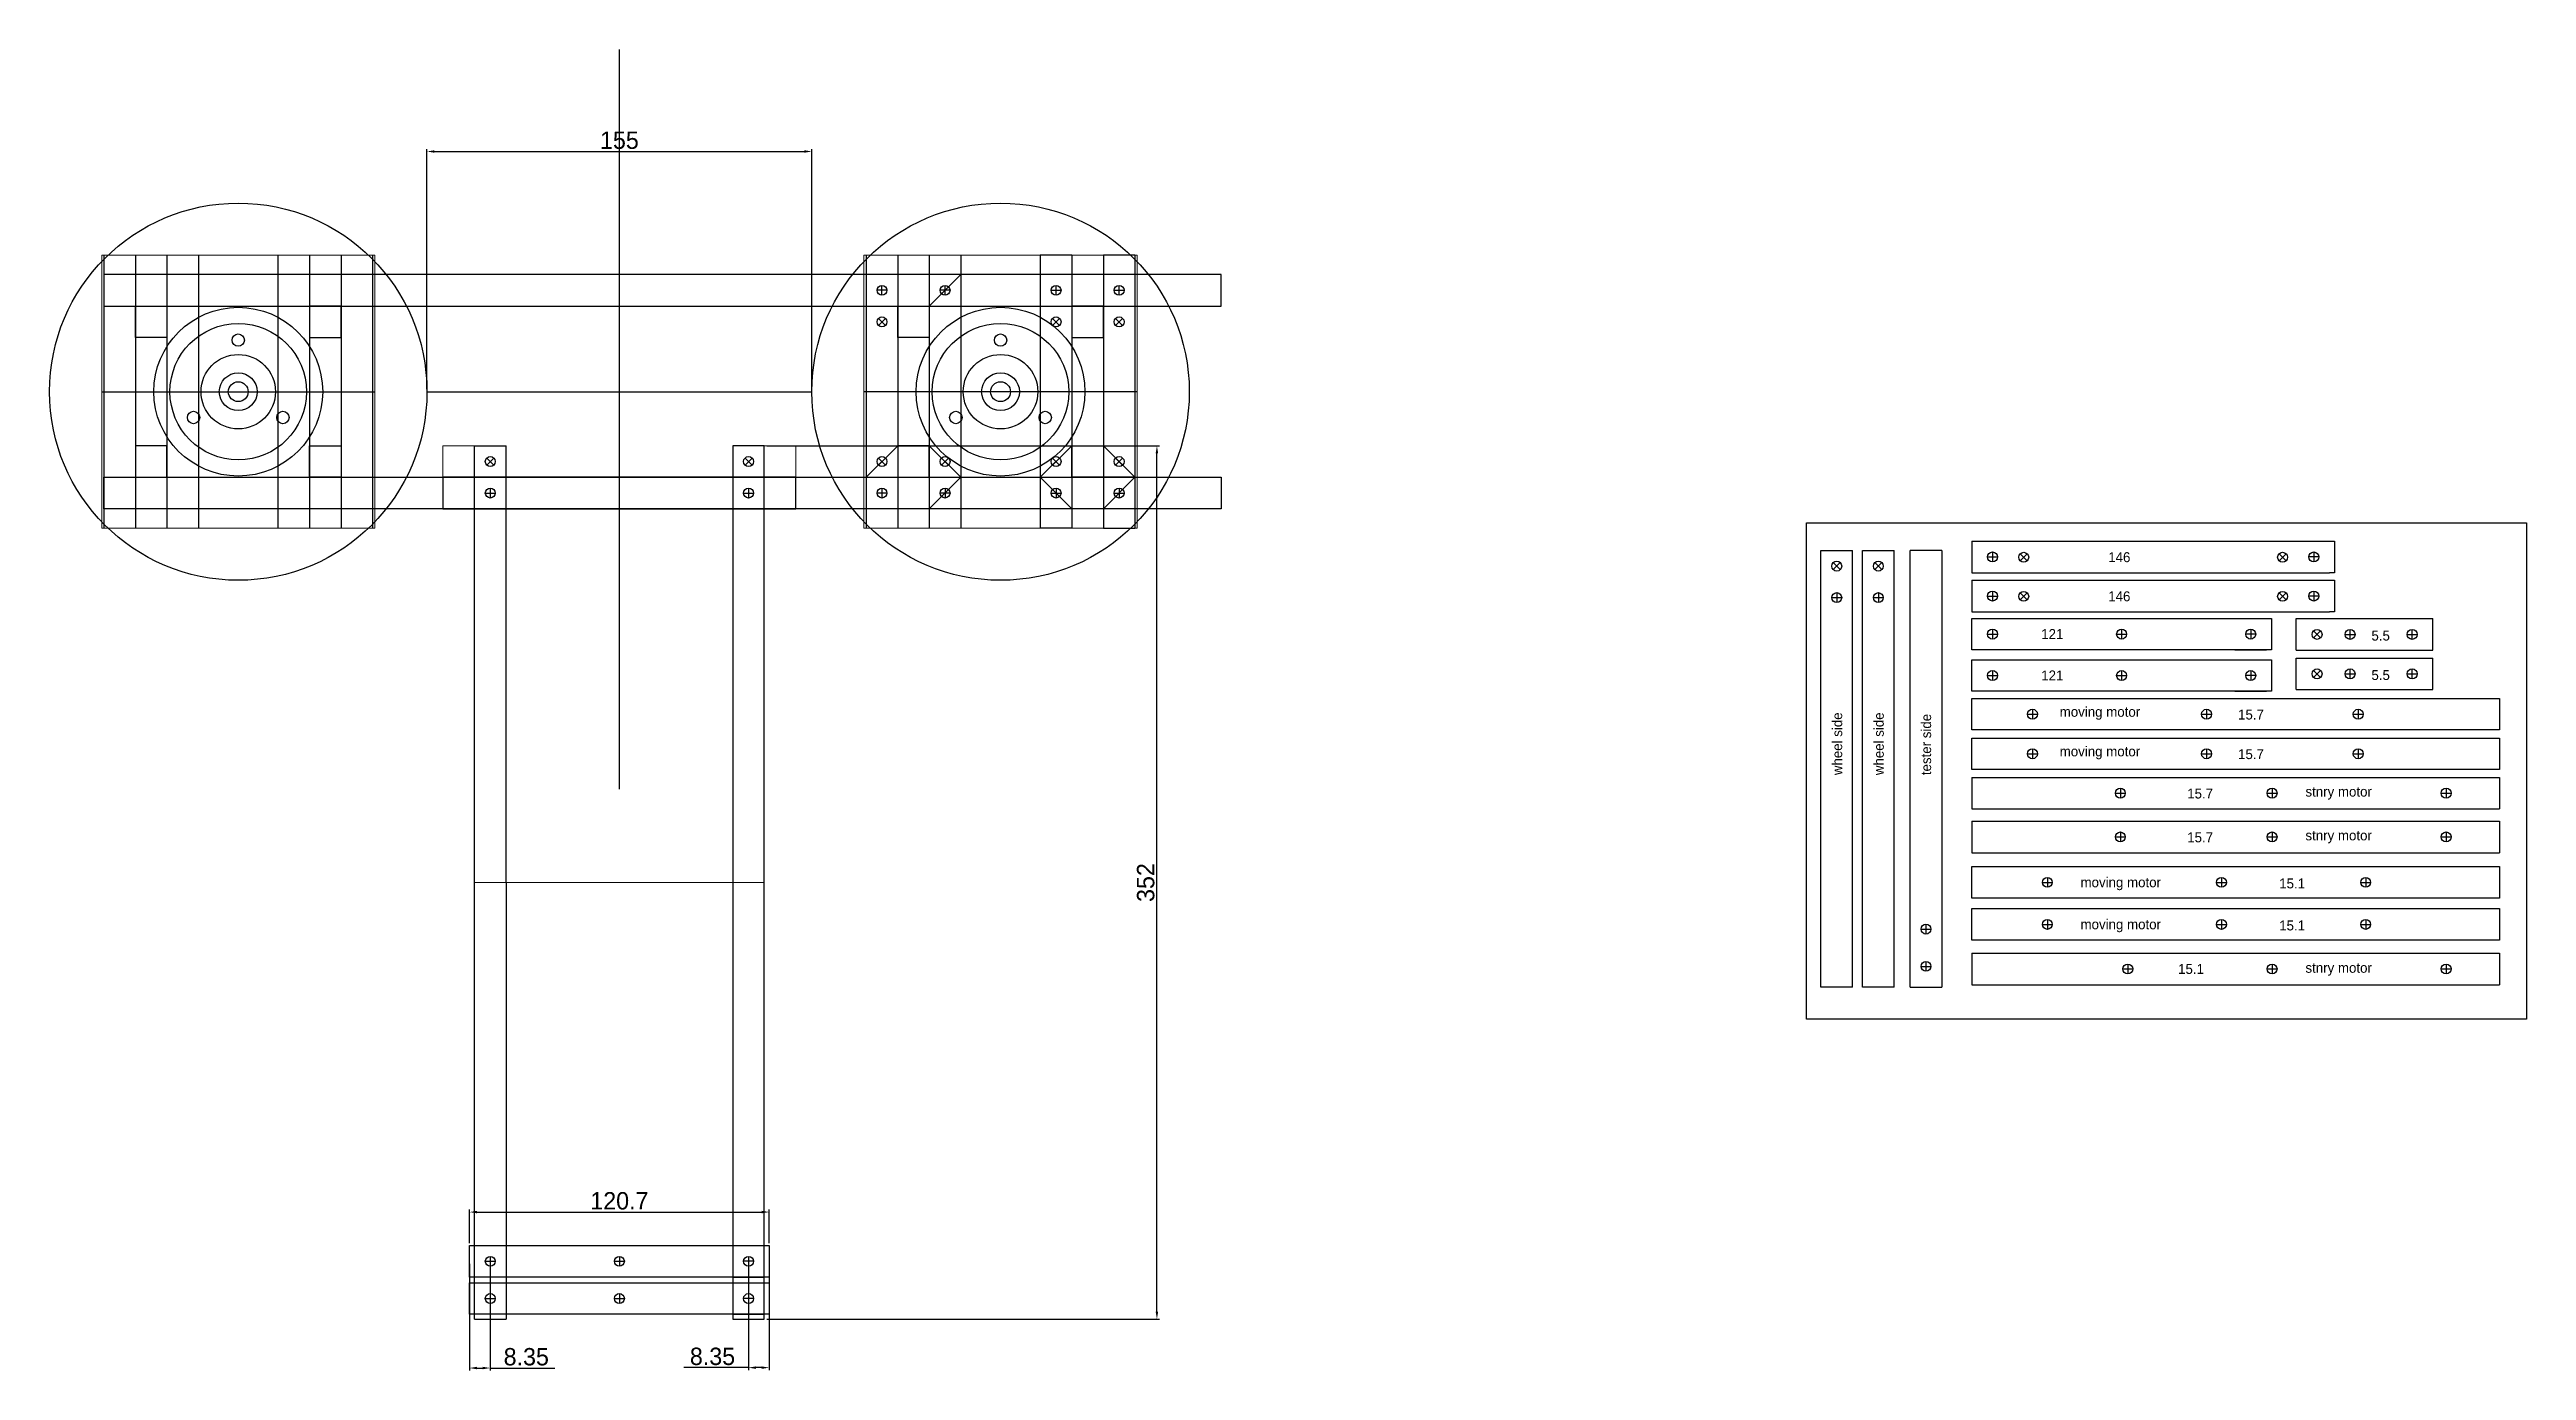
# Model space of a CAD drawing. Header units: millimetres. Extents: x -15418 to 43885, y -27590 to 23052.
# Drawn here: x 42602 to 43599, y -3043 to -2510 of the extents above; entities that cross this region are included whole.
import ezdxf

# ---------------------------------------------------------------- set-up
doc = ezdxf.new("R2010")
doc.units = ezdxf.units.MM
doc.header["$LTSCALE"] = 0.5
doc.layers.get('0').update_dxf_attribs({"lineweight": 5})
doc.layers.get('Defpoints').update_dxf_attribs({"color": 4})
for name, color, linetype in [('Layer1', 1, 'Continuous'), ('Layer2', 2, 'Continuous'), ('Layer4', 6, 'Continuous')]:
    doc.layers.add(name, color=color, linetype=linetype)
doc.layers.add('Layer9', color=3, linetype='Continuous', lineweight=5)
doc.dimstyles.new('ISO-25', dxfattribs={"dimtxt": 7, "dimasz": 3, "dimexe": 1, "dimexo": 1, "dimgap": 1, "dimtad": 1, "dimtoh": 1, "dimdec": 3, "dimdsep": 46, "dimtxsty": 'Standard', "dimcen": 2.5, "dimadec": 0, "dimazin": 0, "dimtfac": 1, "dimtdec": 3, "dimtmove": 0, "dimatfit": 3, "dimfxl": 1, "dimarcsym": 1})

msp = doc.modelspace()

# ---------------------------------------------------------------- texts
at = {"layer": 'Layer1', "transparency": 33554661, "char_height": 4, "attachment_point": 1}
for s, width, insert in [('146', 22.533496, (43431.0063, -2712.9311)), ('146', 22.533496, (43431.0063, -2728.6959)), ('121', 25.914643, (43404.015, -2743.9059)), ('5.5', 8.004972, (43537.009, -2744.5225)), ('121', 25.914643, (43404.015, -2760.592)), ('5.5', 8.004972, (43537.009, -2760.4268)), ('moving motor', 66.521052, (43411.4666, -2775.2306)), ('15.7', 41.346971, (43483.2971, -2776.3401)), ('moving motor', 66.521052, (43411.4666, -2791.1869)), ('15.7', 41.346971, (43483.2971, -2792.2965)), ('15.7', 41.346971, (43462.8158, -2808.1743)), ('stnry motor', 55.279811, (43510.4327, -2807.3992)), ('15.7', 41.346971, (43462.8158, -2825.8197)), ('stnry motor', 55.279811, (43510.4327, -2825.0445)), ('moving motor', 66.521052, (43419.8504, -2843.9406)), ('15.1', 41.346971, (43499.8628, -2844.404)), ('moving motor', 66.521052, (43419.8504, -2860.8749)), ('15.1', 41.346971, (43499.8628, -2861.3384)), ('15.1', 41.346971, (43459.1475, -2878.863)), ('stnry motor', 55.279811, (43510.4327, -2878.4028))]:
    msp.add_mtext_dynamic_manual_height_columns(s, width=width, gutter_width=20, heights=[0], dxfattribs=dict(at, insert=insert))
at = {"layer": 'Layer1', "transparency": 33554661, "char_height": 4, "attachment_point": 1, "rotation": 90}
for s, width, insert in [('\\pxt9;wheel side', 37.227983, (43319.8524, -2802.7568)), ('\\pxt9;wheel side', 37.227983, (43336.603, -2802.7568)), ('tester side', 40.273124, (43355.6658, -2802.7568))]:
    msp.add_mtext_dynamic_manual_height_columns(s, width=width, gutter_width=20, heights=[0], dxfattribs=dict(at, insert=insert))

# ---------------------------------------------------------------- blocks, each defined once
blk = doc.blocks.new('*D81')
at = {"layer": 'Defpoints', "color": 0, "transparency": 16777216}
for p in [(42889.75, -2670.04), (43047.88, -2670.04), (42889.75, -3022.04)]:
    blk.add_point(p, dxfattribs=at)
at = {"layer": 'Layer9', "color": 0, "lineweight": -2, "transparency": 16777216}
for p, q in [((42890.75, -2670.04), (43048.88, -2670.04)), ((43047.88, -3019.04), (43047.88, -2673.04)), ((42890.75, -3022.04), (43048.88, -3022.04))]:
    blk.add_line(p, q, dxfattribs=at)
at = {"layer": 'Layer9', "color": 0, "transparency": 16777216}
for points in [[(43047.38, -2673.04), (43048.38, -2673.04), (43047.88, -2670.04)], [(43047.38, -3019.04), (43048.38, -3019.04), (43047.88, -3022.04)]]:
    blk.add_solid(points, dxfattribs=at)
at = {"layer": 'Layer9', "color": 0, "transparency": 16777216, "insert": (43043.38, -2846.04), "char_height": 7, "attachment_point": 5, "rotation": 90}
blk.add_mtext('352', dxfattribs=at)
blk = doc.blocks.new('*D82')
at = {"layer": 'Defpoints', "color": 0, "transparency": 16777216}
for p in [(42891.75, -2978.84), (42771.05, -2992.34), (42891.75, -2992.34)]:
    blk.add_point(p, dxfattribs=at)
at = {"layer": 'Layer9', "color": 0, "lineweight": -2, "transparency": 16777216}
for p, q in [((42771.05, -2991.34), (42771.05, -2977.84)), ((42774.05, -2978.84), (42888.75, -2978.84)), ((42891.75, -2991.34), (42891.75, -2977.84))]:
    blk.add_line(p, q, dxfattribs=at)
at = {"layer": 'Layer9', "color": 0, "transparency": 16777216}
for points in [[(42774.05, -2978.34), (42774.05, -2979.34), (42771.05, -2978.84)], [(42888.75, -2978.34), (42888.75, -2979.34), (42891.75, -2978.84)]]:
    blk.add_solid(points, dxfattribs=at)
at = {"layer": 'Layer9', "color": 0, "transparency": 16777216, "insert": (42831.4, -2974.34), "char_height": 7, "attachment_point": 5}
blk.add_mtext('120.7', dxfattribs=at)
blk = doc.blocks.new('*D100')
at = {"layer": 'Defpoints', "color": 0, "transparency": 16777216}
for p in [(42771.05, -2998.69), (42779.4, -2998.69), (42779.4, -3041.69)]:
    blk.add_point(p, dxfattribs=at)
at = {"layer": 'Layer2', "color": 0, "lineweight": -2, "transparency": 16777216}
for p, q in [((42771.05, -2999.69), (42771.05, -3042.69)), ((42779.4, -2999.69), (42779.4, -3042.69)), ((42774.05, -3041.69), (42776.4, -3041.69)), ((42779.4, -3041.69), (42805.4, -3041.69))]:
    blk.add_line(p, q, dxfattribs=at)
at = {"layer": 'Layer2', "color": 0, "transparency": 16777216}
for points in [[(42774.05, -3041.19), (42774.05, -3042.19), (42771.05, -3041.69)], [(42776.4, -3041.19), (42776.4, -3042.19), (42779.4, -3041.69)]]:
    blk.add_solid(points, dxfattribs=at)
at = {"layer": 'Layer2', "color": 0, "transparency": 16777216, "insert": (42793.9, -3037.19), "char_height": 7, "attachment_point": 5}
blk.add_mtext('8.35', dxfattribs=at)
blk = doc.blocks.new('*D101')
at = {"layer": 'Defpoints', "color": 0, "transparency": 16777216}
for p in [(42883.4, -2998.69), (42891.75, -2998.69), (42883.4, -3041.53)]:
    blk.add_point(p, dxfattribs=at)
at = {"layer": 'Layer2', "color": 0, "lineweight": -2, "transparency": 16777216}
for p, q in [((42883.4, -2999.69), (42883.4, -3042.53)), ((42891.75, -2999.69), (42891.75, -3042.53)), ((42883.4, -3041.53), (42857.4, -3041.53)), ((42888.75, -3041.53), (42886.4, -3041.53))]:
    blk.add_line(p, q, dxfattribs=at)
at = {"layer": 'Layer2', "color": 0, "transparency": 16777216}
for points in [[(42886.4, -3041.03), (42886.4, -3042.03), (42883.4, -3041.53)], [(42888.75, -3041.03), (42888.75, -3042.03), (42891.75, -3041.53)]]:
    blk.add_solid(points, dxfattribs=at)
at = {"layer": 'Layer2', "color": 0, "transparency": 16777216, "insert": (42868.9, -3037.03), "char_height": 7, "attachment_point": 5}
blk.add_mtext('8.35', dxfattribs=at)
blk = doc.blocks.new('*D102')
at = {"layer": 'Defpoints', "color": 0, "transparency": 16777216}
for p in [(42908.9, -2551.43), (42753.9, -2648.24), (42908.9, -2648.24)]:
    blk.add_point(p, dxfattribs=at)
at = {"layer": 'Layer1', "color": 0, "lineweight": -2, "transparency": 16777216}
for p, q in [((42753.9, -2647.24), (42753.9, -2550.43)), ((42756.9, -2551.43), (42905.9, -2551.43)), ((42908.9, -2647.24), (42908.9, -2550.43))]:
    blk.add_line(p, q, dxfattribs=at)
at = {"layer": 'Layer1', "color": 0, "transparency": 16777216}
for points in [[(42756.9, -2550.93), (42756.9, -2551.93), (42753.9, -2551.43)], [(42905.9, -2550.93), (42905.9, -2551.93), (42908.9, -2551.43)]]:
    blk.add_solid(points, dxfattribs=at)
at = {"layer": 'Layer1', "color": 0, "transparency": 16777216, "insert": (42831.4, -2546.93), "char_height": 7, "attachment_point": 5}
blk.add_mtext('155', dxfattribs=at)

# ---------------------------------------------------------------- dimensions: what is measured, and where the dimension line sits
at = {"layer": 'Layer1', "transparency": 33554661}
dim = msp.add_linear_dim(base=(42908.9017, -2551.4317), p1=(42753.9017, -2648.2353), p2=(42908.9017, -2648.2353), dimstyle='ISO-25', dxfattribs=at)
dim.commit()
dim.dimension.update_dxf_attribs({"geometry": '*D102', "text_midpoint": (42831.4017, -2546.9317)})
at = {"layer": 'Layer2', "transparency": 33554661}
for base, p1, p2, picture, middle in [((42779.4017, -3041.6862), (42771.0517, -2998.6853), (42779.4017, -2998.6853), '*D100', (42793.9017, -3037.1862)), ((42883.4017, -3041.5258), (42891.7517, -2998.6853), (42883.4017, -2998.6853), '*D101', (42868.9017, -3037.0258))]:
    dim = msp.add_linear_dim(base=base, p1=p1, p2=p2, dimstyle='ISO-25', dxfattribs=at)
    dim.commit()
    dim.dimension.update_dxf_attribs({"geometry": picture, "text_midpoint": middle})
at = {"layer": 'Layer9', "transparency": 33554661}
dim = msp.add_linear_dim(base=(43047.8835, -2670.0353), p1=(42889.7517, -3022.0353), p2=(42889.7517, -2670.0353), angle=90, dimstyle='ISO-25', dxfattribs=at)
dim.commit()
dim.dimension.update_dxf_attribs({"geometry": '*D81', "text_midpoint": (43043.3835, -2846.0353)})
dim = msp.add_linear_dim(base=(42891.7517, -2978.8399), p1=(42771.0517, -2992.3353), p2=(42891.7517, -2992.3353), dimstyle='ISO-25', dxfattribs=at)
dim.commit()
dim.dimension.update_dxf_attribs({"geometry": '*D82', "text_midpoint": (42831.4017, -2974.3399)})

# ---------------------------------------------------------------- linework, layer by layer
at = {"transparency": 33554661}
for p, q in [((42622.9017, -2703.2353), (42622.9017, -2593.2353)), ((42622.9017, -2593.2353), (42732.9017, -2593.2353)), ((42732.9017, -2593.2353), (42732.9017, -2703.2353)), ((42929.9017, -2593.2353), (42929.9017, -2703.2353)), ((43039.9017, -2593.2353), (42929.9017, -2593.2353)), ((43039.9017, -2703.2353), (43039.9017, -2593.2353)), ((42732.9017, -2703.2353), (42622.9017, -2703.2353)), ((42929.9017, -2703.2353), (43039.9017, -2703.2353))]:
    msp.add_line(p, q, dxfattribs=at)
at = {"layer": 'Defpoints', "transparency": 33554661}
for p, q in [((42622.9017, -2648.2353), (42732.9017, -2648.2353)), ((43039.9017, -2648.2353), (42929.9017, -2648.2353))]:
    msp.add_line(p, q, dxfattribs=at)
for centre, radius in [((42677.9017, -2648.2353), 34), ((42677.9017, -2648.2353), 27.5), ((42984.9017, -2648.2353), 34), ((42984.9017, -2648.2353), 27.5), ((42677.9017, -2648.2353), 15), ((42677.9017, -2627.4507), 2.5), ((42984.9017, -2648.2353), 15), ((42984.9017, -2627.4507), 2.5), ((42677.9017, -2648.2353), 7.62), ((42984.9017, -2648.2353), 7.62), ((42677.9017, -2648.2353), 4), ((42984.9017, -2648.2353), 4), ((42659.9017, -2658.6276), 2.5), ((42695.9017, -2658.6276), 2.5), ((42966.9017, -2658.6276), 2.5), ((43002.9017, -2658.6276), 2.5)]:
    msp.add_circle(centre, radius, dxfattribs=at)
at = {"layer": 'Layer1', "transparency": 33554661}
for p, q in [((42831.4017, -2808.419), (42831.4017, -2510.334)), ((42623.8017, -2593.2353), (42623.8017, -2703.2353)), ((42636.5017, -2593.2353), (42636.5017, -2703.2353)), ((42649.2017, -2593.2353), (42649.2017, -2703.2353)), ((42661.9017, -2593.2353), (42661.9017, -2703.2353)), ((42693.9017, -2593.2353), (42693.9017, -2703.2353)), ((42706.6017, -2593.2353), (42706.6017, -2703.2353)), ((42719.3017, -2593.2353), (42719.3017, -2703.2353)), ((42732.0017, -2593.2353), (42732.0017, -2703.2353)), ((42930.8017, -2593.2353), (42930.8017, -2703.2353)), ((42943.5017, -2593.2353), (42943.5017, -2703.2353)), ((43026.3017, -2593.2353), (43026.3017, -2703.2353)), ((43039.0017, -2593.2353), (43026.3017, -2593.2353)), ((43039.0017, -2593.2353), (43039.0017, -2703.2353)), ((43073.8017, -2601.0353), (42623.8017, -2601.0353)), ((42623.8017, -2601.0353), (42623.8017, -2613.7353)), ((42956.2017, -2613.7353), (42968.9017, -2601.0353)), ((43073.8017, -2613.7353), (43073.8017, -2601.0353)), ((42939.1517, -2607.3853), (42935.1517, -2607.3853)), ((42937.1517, -2609.3853), (42937.1517, -2605.3853)), ((42964.5517, -2607.3853), (42960.5517, -2607.3853)), ((42962.5517, -2609.3853), (42962.5517, -2605.3853)), ((43005.2517, -2607.3853), (43009.2517, -2607.3853)), ((43007.2517, -2609.3853), (43007.2517, -2605.3853)), ((43030.6517, -2607.3853), (43034.6517, -2607.3853)), ((43032.6517, -2609.3853), (43032.6517, -2605.3853)), ((42623.8017, -2613.7353), (43073.8017, -2613.7353)), ((42636.5017, -2626.4353), (42636.5017, -2613.7353)), ((42636.5017, -2613.7353), (42649.2017, -2613.7353)), ((42649.2017, -2613.7353), (42649.2017, -2626.4353)), ((42719.3017, -2613.7353), (42706.6017, -2613.7353)), ((42706.6017, -2613.7353), (42706.6017, -2626.4353)), ((42719.3017, -2626.4353), (42719.3017, -2613.7353)), ((42935.7375, -2621.4995), (42938.5659, -2618.6711)), ((42935.7375, -2618.6711), (42938.5659, -2621.4995)), ((42943.5017, -2626.4353), (42943.5017, -2613.7353)), ((42943.5017, -2613.7353), (42956.2017, -2613.7353)), ((42956.2017, -2613.7353), (42956.2017, -2626.4353)), ((43008.6659, -2621.4995), (43005.8375, -2618.6711)), ((43008.6659, -2618.6711), (43005.8375, -2621.4995)), ((43026.3017, -2613.7353), (43013.6017, -2613.7353)), ((43013.6017, -2613.7353), (43013.6017, -2626.4353)), ((43026.3017, -2626.4353), (43026.3017, -2613.7353)), ((43034.0659, -2621.4995), (43031.2375, -2618.6711)), ((43034.0659, -2618.6711), (43031.2375, -2621.4995)), ((42649.2017, -2626.4353), (42636.5017, -2626.4353)), ((42706.6017, -2626.4353), (42719.3017, -2626.4353)), ((42956.2017, -2626.4353), (42943.5017, -2626.4353)), ((43013.6017, -2626.4353), (43026.3017, -2626.4353)), ((42753.9017, -2648.2353), (42908.9017, -2648.2353)), ((42649.2017, -2670.0353), (42636.5017, -2670.0353)), ((42636.5017, -2670.0353), (42636.5017, -2682.7353)), ((42649.2017, -2682.7353), (42649.2017, -2670.0353)), ((42706.6017, -2670.0353), (42719.3017, -2670.0353)), ((42706.6017, -2682.7353), (42706.6017, -2670.0353)), ((42719.3017, -2670.0353), (42719.3017, -2682.7353)), ((42943.5017, -2670.0353), (42930.8017, -2682.7353)), ((42956.2017, -2670.0353), (42943.5017, -2670.0353)), ((42943.5017, -2670.0353), (42943.5017, -2682.7353)), ((42956.2017, -2682.7353), (42956.2017, -2670.0353)), ((42956.2017, -2670.0353), (42968.9017, -2682.7353)), ((43013.6017, -2670.0353), (43000.9017, -2682.7353)), ((43013.6017, -2670.0353), (43026.3017, -2670.0353)), ((43013.6017, -2682.7353), (43013.6017, -2670.0353)), ((43026.3017, -2670.0353), (43026.3017, -2682.7353)), ((43026.3017, -2670.0353), (43039.0017, -2682.7353)), ((42623.8017, -2682.7353), (43073.8017, -2682.7353)), ((42623.8017, -2695.4353), (42623.8017, -2682.7353)), ((42636.5017, -2682.7353), (42649.2017, -2682.7353)), ((42719.3017, -2682.7353), (42706.6017, -2682.7353)), ((42777.9875, -2674.9711), (42780.8159, -2677.7995)), ((42777.9875, -2677.7995), (42780.8159, -2674.9711)), ((42780.8159, -2674.9711), (42777.9875, -2677.7995)), ((42780.8159, -2677.7995), (42777.9875, -2674.9711)), ((42777.9875, -2674.9711), (42780.8159, -2677.7995)), ((42777.9875, -2677.7995), (42780.8159, -2674.9711)), ((42780.8159, -2674.9711), (42777.9875, -2677.7995)), ((42780.8159, -2677.7995), (42777.9875, -2674.9711)), ((42884.8159, -2674.9711), (42881.9875, -2677.7995)), ((42884.8159, -2677.7995), (42881.9875, -2674.9711)), ((42881.9875, -2674.9711), (42884.8159, -2677.7995)), ((42881.9875, -2677.7995), (42884.8159, -2674.9711)), ((42884.8159, -2674.9711), (42881.9875, -2677.7995)), ((42884.8159, -2677.7995), (42881.9875, -2674.9711)), ((42881.9875, -2674.9711), (42884.8159, -2677.7995)), ((42881.9875, -2677.7995), (42884.8159, -2674.9711)), ((42938.5659, -2674.9711), (42935.7375, -2677.7995)), ((42938.5659, -2677.7995), (42935.7375, -2674.9711)), ((42935.7375, -2674.9711), (42938.5659, -2677.7995)), ((42935.7375, -2677.7995), (42938.5659, -2674.9711)), ((42943.5017, -2682.7353), (42956.2017, -2682.7353)), ((42956.2017, -2695.4353), (42968.9017, -2682.7353)), ((42963.9659, -2674.9711), (42961.1375, -2677.7995)), ((42963.9659, -2677.7995), (42961.1375, -2674.9711)), ((43000.9017, -2682.7353), (43013.6017, -2695.4353)), ((43008.6659, -2674.9711), (43005.8375, -2677.7995)), ((43008.6659, -2677.7995), (43005.8375, -2674.9711)), ((43026.3017, -2682.7353), (43013.6017, -2682.7353)), ((43039.0017, -2682.7353), (43026.3017, -2695.4353)), ((43039.0017, -2682.7353), (43026.3017, -2682.7353)), ((43034.0659, -2674.9711), (43031.2375, -2677.7995)), ((43034.0659, -2677.7995), (43031.2375, -2674.9711)), ((43073.8017, -2682.7353), (43073.8017, -2695.4353)), ((42777.4017, -2689.0853), (42781.4017, -2689.0853)), ((42779.4017, -2687.0853), (42779.4017, -2691.0853)), ((42881.4017, -2689.0853), (42885.4017, -2689.0853)), ((42883.4017, -2687.0853), (42883.4017, -2691.0853)), ((42939.1517, -2689.0853), (42935.1517, -2689.0853)), ((42937.1517, -2687.0853), (42937.1517, -2691.0853)), ((42964.5517, -2689.0853), (42960.5517, -2689.0853)), ((42962.5517, -2687.0853), (42962.5517, -2691.0853)), ((43005.2517, -2689.0853), (43009.2517, -2689.0853)), ((43007.2517, -2687.0853), (43007.2517, -2691.0853)), ((43030.6517, -2689.0853), (43034.6517, -2689.0853)), ((43032.6517, -2687.0853), (43032.6517, -2691.0853)), ((43073.8017, -2695.4353), (42623.8017, -2695.4353)), ((43309.4398, -2701.1497), (43599.4398, -2701.1497)), ((43309.4398, -2901.1497), (43309.4398, -2701.1497)), ((43599.4398, -2701.1497), (43599.4398, -2901.1497)), ((43039.0017, -2703.3661), (43026.3017, -2703.3661)), ((43315.3226, -2724.875), (43315.3226, -2712.175)), ((43315.3226, -2712.175), (43328.0226, -2712.175)), ((43315.3226, -2888.175), (43315.3226, -2712.175)), ((43328.0226, -2888.175), (43328.0226, -2712.175)), ((43332.0733, -2724.875), (43332.0733, -2712.175)), ((43332.0733, -2712.175), (43344.7733, -2712.175)), ((43332.0733, -2888.175), (43332.0733, -2712.175)), ((43344.7733, -2888.175), (43344.7733, -2712.175)), ((43351.2528, -2888.175), (43351.2528, -2712.175)), ((43363.9528, -2712.175), (43351.2528, -2712.175)), ((43363.9528, -2712.175), (43363.9528, -2888.175)), ((43376.0418, -2708.4761), (43376.0418, -2721.1761)), ((43376.0418, -2708.4761), (43378.0418, -2708.4761)), ((43378.0418, -2708.4761), (43520.1459, -2708.4761)), ((43384.3918, -2712.8261), (43384.3918, -2716.8261)), ((43513.7959, -2712.8261), (43513.7959, -2716.8261)), ((43520.1459, -2708.4761), (43522.1459, -2708.4761)), ((43522.1459, -2708.4761), (43522.1459, -2721.1761)), ((43320.2584, -2717.1107), (43323.0868, -2719.9392)), ((43320.2584, -2719.9392), (43323.0868, -2717.1107)), ((43323.0868, -2717.1107), (43320.2584, -2719.9392)), ((43323.0868, -2719.9392), (43320.2584, -2717.1107)), ((43320.2584, -2717.1107), (43323.0868, -2719.9392)), ((43320.2584, -2719.9392), (43323.0868, -2717.1107)), ((43323.0868, -2717.1107), (43320.2584, -2719.9392)), ((43323.0868, -2719.9392), (43320.2584, -2717.1107)), ((43337.009, -2717.1107), (43339.8375, -2719.9392)), ((43337.009, -2719.9392), (43339.8375, -2717.1107)), ((43339.8375, -2717.1107), (43337.009, -2719.9392)), ((43339.8375, -2719.9392), (43337.009, -2717.1107)), ((43337.009, -2717.1107), (43339.8375, -2719.9392)), ((43337.009, -2719.9392), (43339.8375, -2717.1107)), ((43339.8375, -2717.1107), (43337.009, -2719.9392)), ((43339.8375, -2719.9392), (43337.009, -2717.1107)), ((43376.0418, -2721.1761), (43520.1459, -2721.1761)), ((43382.3918, -2714.8261), (43386.3918, -2714.8261)), ((43398.3826, -2713.5354), (43395.5541, -2716.3638)), ((43398.3826, -2716.3638), (43395.5541, -2713.5354)), ((43499.8051, -2713.5354), (43502.6335, -2716.3638)), ((43499.8051, -2716.3638), (43502.6335, -2713.5354)), ((43515.7959, -2714.8261), (43511.7959, -2714.8261)), ((43522.1459, -2721.1761), (43520.1459, -2721.1761)), ((43319.6726, -2731.225), (43323.6726, -2731.225)), ((43321.6726, -2729.225), (43321.6726, -2733.225)), ((43336.4233, -2731.225), (43340.4233, -2731.225)), ((43338.4233, -2729.225), (43338.4233, -2733.225)), ((43376.0418, -2724.241), (43376.0418, -2736.941)), ((43376.0418, -2724.241), (43378.0418, -2724.241)), ((43378.0418, -2724.241), (43520.1459, -2724.241)), ((43382.3918, -2730.591), (43386.3918, -2730.591)), ((43384.3918, -2728.591), (43384.3918, -2732.591)), ((43398.3826, -2729.3002), (43395.5541, -2732.1286)), ((43398.3826, -2732.1286), (43395.5541, -2729.3002)), ((43499.8051, -2729.3002), (43502.6335, -2732.1286)), ((43499.8051, -2732.1286), (43502.6335, -2729.3002)), ((43515.7959, -2730.591), (43511.7959, -2730.591)), ((43513.7959, -2728.591), (43513.7959, -2732.591)), ((43520.1459, -2724.241), (43522.1459, -2724.241)), ((43522.1459, -2724.241), (43522.1459, -2736.941)), ((43376.0418, -2736.941), (43520.1459, -2736.941)), ((43376.0418, -2752.2947), (43376.0418, -2739.5947)), ((43376.0418, -2739.5947), (43496.7418, -2739.5947)), ((43496.7418, -2739.5947), (43496.7418, -2752.2947)), ((43506.7556, -2752.3953), (43506.7556, -2739.6953)), ((43506.7556, -2739.6953), (43561.7556, -2739.6953)), ((43522.1459, -2736.941), (43520.1459, -2736.941)), ((43561.7556, -2752.3953), (43561.7556, -2739.6953)), ((43496.7418, -2752.2947), (43376.0418, -2752.2947)), ((43382.3918, -2745.9447), (43386.3918, -2745.9447)), ((43384.3918, -2743.9447), (43384.3918, -2747.9447)), ((43434.3918, -2745.9447), (43438.3918, -2745.9447)), ((43436.3918, -2743.9447), (43436.3918, -2747.9447)), ((43482.0418, -2752.2947), (43494.7418, -2752.2947)), ((43490.3918, -2745.9447), (43486.3918, -2745.9447)), ((43488.3918, -2743.9447), (43488.3918, -2747.9447)), ((43506.7556, -2752.3953), (43561.7556, -2752.3953)), ((43513.6914, -2744.6311), (43516.5199, -2747.4595)), ((43516.5199, -2744.6311), (43513.6914, -2747.4595)), ((43526.4056, -2746.0453), (43530.4056, -2746.0453)), ((43528.4056, -2748.0453), (43528.4056, -2744.0453)), ((43551.4056, -2746.0453), (43555.4056, -2746.0453)), ((43553.4056, -2748.0453), (43553.4056, -2744.0453)), ((43376.0418, -2768.9808), (43376.0418, -2756.2808)), ((43376.0418, -2756.2808), (43496.7418, -2756.2808)), ((43382.3918, -2762.6308), (43386.3918, -2762.6308)), ((43384.3918, -2760.6308), (43384.3918, -2764.6308)), ((43434.3918, -2762.6308), (43438.3918, -2762.6308)), ((43436.3918, -2760.6308), (43436.3918, -2764.6308)), ((43490.3918, -2762.6308), (43486.3918, -2762.6308)), ((43488.3918, -2760.6308), (43488.3918, -2764.6308)), ((43496.7418, -2756.2808), (43496.7418, -2768.9808)), ((43506.7556, -2768.2996), (43506.7556, -2755.5996)), ((43506.7556, -2755.5996), (43561.7556, -2755.5996)), ((43513.6914, -2760.5354), (43516.5199, -2763.3638)), ((43516.5199, -2760.5354), (43513.6914, -2763.3638)), ((43526.4056, -2761.9496), (43530.4056, -2761.9496)), ((43528.4056, -2763.9496), (43528.4056, -2759.9496)), ((43551.4056, -2761.9496), (43555.4056, -2761.9496)), ((43553.4056, -2763.9496), (43553.4056, -2759.9496)), ((43561.7556, -2768.2996), (43561.7556, -2755.5996)), ((43496.7418, -2768.9808), (43376.0418, -2768.9808)), ((43376.0418, -2784.543), (43376.0418, -2771.843)), ((43376.0418, -2771.843), (43588.5418, -2771.843)), ((43482.0418, -2768.9808), (43494.7418, -2768.9808)), ((43506.7556, -2768.2996), (43561.7556, -2768.2996)), ((43588.5418, -2771.843), (43588.5418, -2784.543)), ((43398.4918, -2778.193), (43402.4918, -2778.193)), ((43400.4918, -2776.193), (43400.4918, -2780.193)), ((43468.5918, -2778.193), (43472.5918, -2778.193)), ((43470.5918, -2776.193), (43470.5918, -2780.193)), ((43529.6918, -2778.193), (43533.6918, -2778.193)), ((43531.6918, -2776.193), (43531.6918, -2780.193)), ((43588.5418, -2784.543), (43376.0418, -2784.543)), ((43376.0418, -2800.4993), (43376.0418, -2787.7993)), ((43376.0418, -2787.7993), (43588.5418, -2787.7993)), ((43400.4918, -2792.1493), (43400.4918, -2796.1493)), ((43470.5918, -2792.1493), (43470.5918, -2796.1493)), ((43531.6918, -2792.1493), (43531.6918, -2796.1493)), ((43588.5418, -2787.7993), (43588.5418, -2800.4993)), ((43588.5418, -2800.4993), (43376.0418, -2800.4993)), ((43398.4918, -2794.1493), (43402.4918, -2794.1493)), ((43468.5918, -2794.1493), (43472.5918, -2794.1493)), ((43529.6918, -2794.1493), (43533.6918, -2794.1493)), ((43376.0418, -2803.6772), (43376.0418, -2816.3772)), ((43376.0418, -2803.6772), (43588.5418, -2803.6772)), ((43433.8918, -2810.0272), (43437.8918, -2810.0272)), ((43435.8918, -2808.0272), (43435.8918, -2812.0272)), ((43494.9918, -2810.0272), (43498.9918, -2810.0272)), ((43496.9918, -2808.0272), (43496.9918, -2812.0272)), ((43565.0918, -2810.0272), (43569.0918, -2810.0272)), ((43567.0918, -2808.0272), (43567.0918, -2812.0272)), ((43588.5418, -2803.6772), (43588.5418, -2816.3772)), ((43376.0418, -2816.3772), (43588.5418, -2816.3772)), ((43376.0418, -2821.3225), (43376.0418, -2834.0225)), ((43376.0418, -2821.3225), (43588.5418, -2821.3225)), ((43588.5418, -2821.3225), (43588.5418, -2834.0225)), ((43433.8918, -2827.6725), (43437.8918, -2827.6725)), ((43435.8918, -2825.6725), (43435.8918, -2829.6725)), ((43494.9918, -2827.6725), (43498.9918, -2827.6725)), ((43496.9918, -2825.6725), (43496.9918, -2829.6725)), ((43565.0918, -2827.6725), (43569.0918, -2827.6725)), ((43567.0918, -2825.6725), (43567.0918, -2829.6725)), ((43376.0418, -2834.0225), (43588.5418, -2834.0225)), ((43376.0418, -2852.3174), (43376.0418, -2839.6174)), ((43376.0418, -2839.6174), (43588.5418, -2839.6174)), ((43588.5418, -2839.6174), (43588.5418, -2852.3174)), ((43588.5418, -2852.3174), (43376.0418, -2852.3174)), ((43404.4918, -2845.9674), (43408.4918, -2845.9674)), ((43406.4918, -2843.9674), (43406.4918, -2847.9674)), ((43474.5918, -2845.9674), (43478.5918, -2845.9674)), ((43476.5918, -2843.9674), (43476.5918, -2847.9674)), ((43532.6918, -2845.9674), (43536.6918, -2845.9674)), ((43534.6918, -2843.9674), (43534.6918, -2847.9674)), ((43357.6028, -2862.825), (43357.6028, -2866.825)), ((43376.0418, -2869.2518), (43376.0418, -2856.5518)), ((43376.0418, -2856.5518), (43588.5418, -2856.5518)), ((43404.4918, -2862.9018), (43408.4918, -2862.9018)), ((43406.4918, -2860.9018), (43406.4918, -2864.9018)), ((43474.5918, -2862.9018), (43478.5918, -2862.9018)), ((43476.5918, -2860.9018), (43476.5918, -2864.9018)), ((43532.6918, -2862.9018), (43536.6918, -2862.9018)), ((43534.6918, -2860.9018), (43534.6918, -2864.9018)), ((43588.5418, -2856.5518), (43588.5418, -2869.2518)), ((43355.6028, -2864.825), (43359.6028, -2864.825)), ((43588.5418, -2869.2518), (43376.0418, -2869.2518)), ((43355.6028, -2879.825), (43359.6028, -2879.825)), ((43357.6028, -2877.825), (43357.6028, -2881.825)), ((43376.0418, -2874.53), (43376.0418, -2887.23)), ((43376.0418, -2874.53), (43588.5418, -2874.53)), ((43436.8918, -2880.88), (43440.8918, -2880.88)), ((43438.8918, -2878.88), (43438.8918, -2882.88)), ((43494.9918, -2880.88), (43498.9918, -2880.88)), ((43496.9918, -2878.88), (43496.9918, -2882.88)), ((43565.0918, -2880.88), (43569.0918, -2880.88)), ((43567.0918, -2878.88), (43567.0918, -2882.88)), ((43588.5418, -2874.53), (43588.5418, -2887.23)), ((43328.0226, -2888.175), (43315.3226, -2888.175)), ((43344.7733, -2888.175), (43332.0733, -2888.175)), ((43351.2528, -2888.175), (43363.9528, -2888.175)), ((43376.0418, -2887.23), (43588.5418, -2887.23)), ((43599.4398, -2901.1497), (43309.4398, -2901.1497)), ((42771.0517, -3005.0353), (42771.0517, -2992.3353)), ((42771.0517, -2992.3353), (42891.7517, -2992.3353)), ((42891.7517, -2992.3353), (42891.7517, -3005.0353)), ((42777.4017, -2998.6853), (42781.4017, -2998.6853)), ((42779.4017, -2996.6853), (42779.4017, -3000.6853)), ((42829.4017, -2998.6853), (42833.4017, -2998.6853)), ((42831.4017, -2996.6853), (42831.4017, -3000.6853)), ((42885.4017, -2998.6853), (42881.4017, -2998.6853)), ((42883.4017, -2996.6853), (42883.4017, -3000.6853)), ((42891.7517, -3005.0353), (42771.0517, -3005.0353)), ((42771.0517, -3020.0353), (42771.0517, -3007.3353)), ((42771.0517, -3007.3353), (42891.7517, -3007.3353)), ((42779.4017, -3011.6853), (42779.4017, -3015.6853)), ((42831.4017, -3011.6853), (42831.4017, -3015.6853)), ((42883.4017, -3011.6853), (42883.4017, -3015.6853)), ((42891.7517, -3007.3353), (42891.7517, -3020.0353)), ((42891.7517, -3020.0353), (42771.0517, -3020.0353)), ((42777.4017, -3013.6853), (42781.4017, -3013.6853)), ((42829.4017, -3013.6853), (42833.4017, -3013.6853)), ((42885.4017, -3013.6853), (42881.4017, -3013.6853))]:
    msp.add_line(p, q, dxfattribs=at)
for centre in [(42937.1517, -2607.3853), (42962.5517, -2607.3853), (43007.2517, -2607.3853), (43032.6517, -2607.3853), (42937.1517, -2620.0853), (43007.2517, -2620.0853), (43032.6517, -2620.0853), (42779.4017, -2676.3853), (42779.4017, -2676.3853), (42779.4017, -2676.3853), (42779.4017, -2676.3853), (42883.4017, -2676.3853), (42883.4017, -2676.3853), (42883.4017, -2676.3853), (42883.4017, -2676.3853), (42937.1517, -2676.3853), (42937.1517, -2676.3853), (42962.5517, -2676.3853), (43007.2517, -2676.3853), (43032.6517, -2676.3853), (42779.4017, -2689.0853), (42883.4017, -2689.0853), (42937.1517, -2689.0853), (42962.5517, -2689.0853), (43007.2517, -2689.0853), (43032.6517, -2689.0853), (43384.3918, -2714.8261), (43396.9683, -2714.9496), (43501.2193, -2714.9496), (43513.7959, -2714.8261), (43321.6726, -2718.525), (43321.6726, -2718.525), (43321.6726, -2718.525), (43321.6726, -2718.525), (43338.4233, -2718.525), (43338.4233, -2718.525), (43338.4233, -2718.525), (43338.4233, -2718.525), (43321.6726, -2731.225), (43338.4233, -2731.225), (43384.3918, -2730.591), (43396.9683, -2730.7144), (43501.2193, -2730.7144), (43513.7959, -2730.591), (43384.3918, -2745.9447), (43436.3918, -2745.9447), (43488.3918, -2745.9447), (43515.1056, -2746.0453), (43528.4056, -2746.0453), (43553.4056, -2746.0453), (43384.3918, -2762.6308), (43436.3918, -2762.6308), (43488.3918, -2762.6308), (43515.1056, -2761.9496), (43528.4056, -2761.9496), (43553.4056, -2761.9496), (43400.4918, -2778.193), (43470.5918, -2778.193), (43531.6918, -2778.193), (43400.4918, -2794.1493), (43470.5918, -2794.1493), (43531.6918, -2794.1493), (43435.8918, -2810.0272), (43496.9918, -2810.0272), (43567.0918, -2810.0272), (43435.8918, -2827.6725), (43496.9918, -2827.6725), (43567.0918, -2827.6725), (43406.4918, -2845.9674), (43476.5918, -2845.9674), (43534.6918, -2845.9674), (43357.6028, -2864.825), (43406.4918, -2862.9018), (43476.5918, -2862.9018), (43534.6918, -2862.9018), (43357.6028, -2879.825), (43438.8918, -2880.88), (43496.9918, -2880.88), (43567.0918, -2880.88), (42779.4017, -2998.6853), (42831.4017, -2998.6853), (42883.4017, -2998.6853), (42779.4017, -3013.6853), (42831.4017, -3013.6853), (42883.4017, -3013.6853)]:
    msp.add_circle(centre, 2, dxfattribs=at)
at = {"layer": 'Layer2', "transparency": 33554661}
for p, q in [((42773.0517, -2670.0353), (42785.7517, -2670.0353)), ((42773.0517, -2846.0353), (42773.0517, -2670.0353)), ((42785.7517, -2846.0353), (42785.7517, -2670.0353)), ((42889.7517, -2670.0353), (42877.0517, -2670.0353)), ((42877.0517, -2670.0353), (42877.0517, -3022.0353)), ((42889.7517, -3022.0353), (42889.7517, -2670.0353)), ((42773.0517, -3022.0353), (42773.0517, -2846.0353)), ((42785.7517, -2846.0353), (42785.7517, -3022.0353)), ((42785.7517, -3005.0353), (42773.0517, -3005.0353)), ((42877.0517, -3005.0353), (42889.7517, -3005.0353)), ((42785.7517, -3020.0353), (42773.0517, -3020.0353)), ((42773.0517, -3022.0353), (42785.7517, -3022.0353)), ((42877.0517, -3020.0353), (42889.7517, -3020.0353)), ((42877.0517, -3022.0353), (42889.7517, -3022.0353))]:
    msp.add_line(p, q, dxfattribs=at)
for centre in [(42677.9017, -2648.2353), (42984.9017, -2648.2353)]:
    msp.add_circle(centre, 76, dxfattribs=at)
at = {"layer": 'Layer4', "transparency": 33554661}
for p, q in [((42956.2017, -2593.2353), (42956.2017, -2703.2353)), ((42968.9017, -2593.2353), (42968.9017, -2703.2353)), ((43000.9017, -2593.2353), (43000.9017, -2703.2353)), ((43013.6017, -2593.2353), (43000.9017, -2593.2353)), ((43013.6017, -2593.2353), (43013.6017, -2703.2353)), ((42760.3517, -2682.7353), (42760.3517, -2695.4353)), ((42902.4517, -2682.7353), (42760.3517, -2682.7353)), ((42902.4517, -2695.4353), (42902.4517, -2682.7353)), ((42760.3517, -2695.4353), (42902.4517, -2695.4353)), ((43013.6017, -2703.2353), (43000.9017, -2703.2353))]:
    msp.add_line(p, q, dxfattribs=at)
at = {"layer": 'Layer9', "transparency": 33554661}
for p, q in [((42773.0517, -2670.0353), (42760.3517, -2670.0353)), ((42760.3517, -2670.0353), (42760.3517, -2682.7353)), ((42773.0517, -2682.7353), (42773.0517, -2670.0353)), ((42889.7517, -2682.7353), (42889.7517, -2670.0353)), ((42889.7517, -2670.0353), (42902.4517, -2670.0353)), ((42902.4517, -2670.0353), (42902.4517, -2682.7353)), ((42760.3517, -2682.7353), (42773.0517, -2682.7353)), ((42902.4517, -2682.7353), (42889.7517, -2682.7353)), ((42773.0517, -2846.0353), (42889.7517, -2846.0353))]:
    msp.add_line(p, q, dxfattribs=at)

msp.set_redraw_order([(e.dxf.handle, doc.entitydb.next_handle()) for e in msp.query("TEXT MTEXT ATTDEF DIMENSION ARC_DIMENSION")])  # texts and dimensions are drawn at this point

doc.saveas('drawing.dxf')
